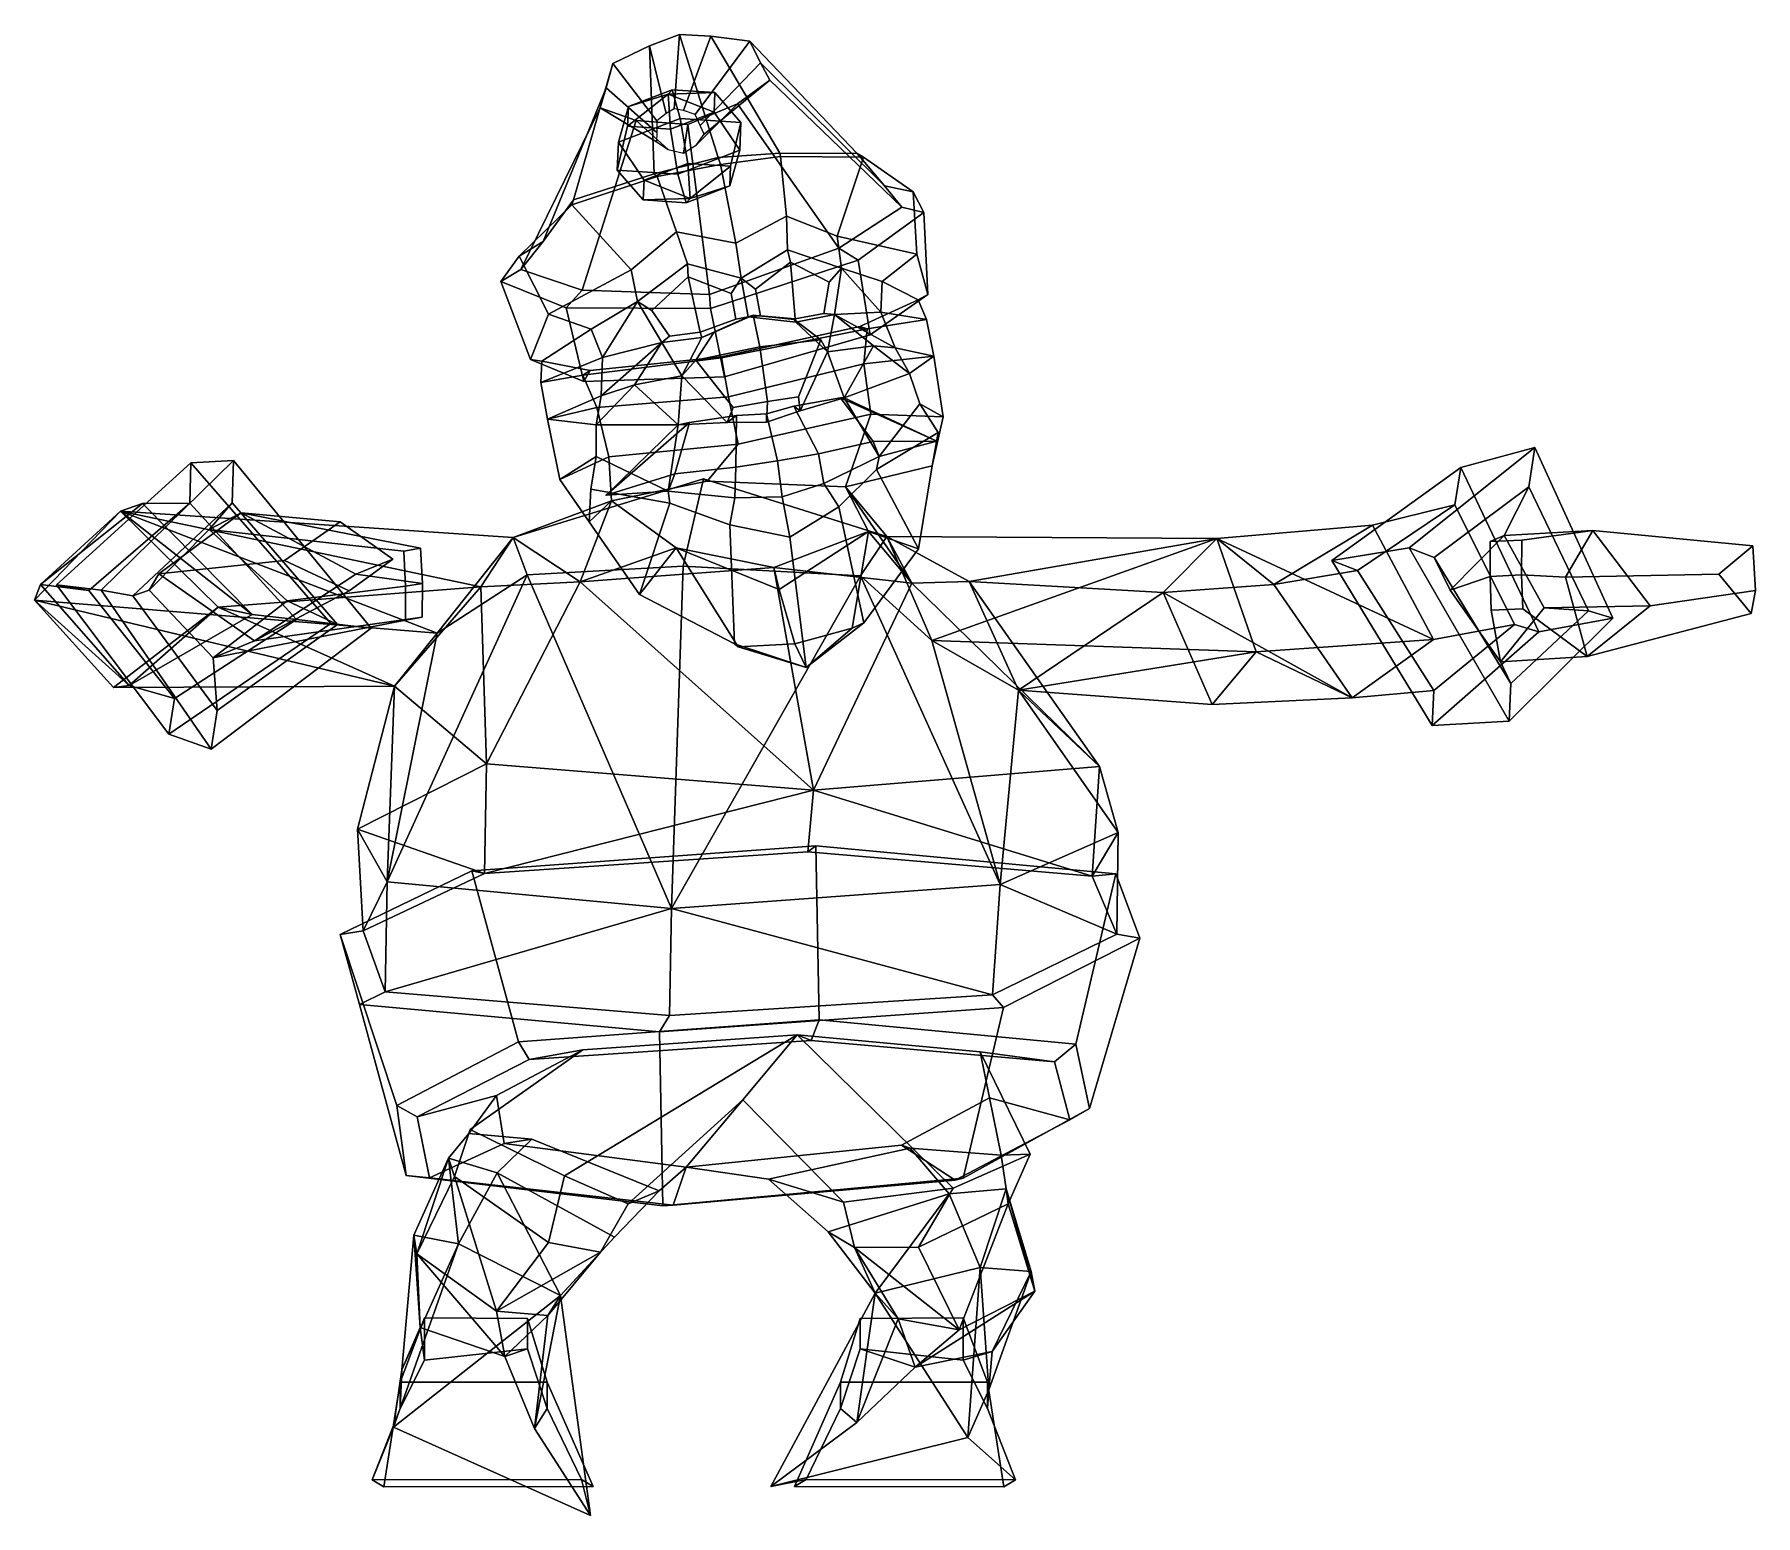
# Model space of a CAD drawing. Extents: x -203 to 349, y -162 to 313.
import ezdxf

# ---------------------------------------------------------------- set-up
doc = ezdxf.new("R2010")
doc.units = 0

msp = doc.modelspace()

# ---------------------------------------------------------------- linework, layer by layer
for p in [(86.402763, 182.501221, 61.919273), (-19.673964, 165.197571, 71.780106)]:
    msp.add_point(p)
for points in [[(16.205194, 273.460632, 61.643478), (3.828409, 312.989471, -2.044468), (-5.794028, 309.290833, -2.679168), (-4.361145, 268.276398, 56.06641)], [(2.124686, 289.121277, -61.589909), (-0.407411, 287.642944, -60.787582), (-5.794028, 309.290833, -2.679168), (3.828409, 312.989471, -2.044468)], [(2.124686, 289.121277, -61.589909), (3.828409, 312.989471, -2.044468), (13.844165, 312.484131, -4.500579), (5.092016, 288.533386, -61.296097)], [(16.205194, 273.460632, 61.643478), (36.003113, 274.860779, 52.314171), (13.844165, 312.484131, -4.500579), (3.828409, 312.989471, -2.044468)], [(5.092016, 288.533386, -61.296097), (13.844165, 312.484131, -4.500579), (26.350182, 310.861145, -8.277298), (8.872689, 287.314941, -60.672085)], [(8.872689, 287.314941, -60.672085), (26.350182, 310.861145, -8.277298), (29.776461, 303.886993, -13.984821), (10.405836, 283.792755, -58.808529)], [(60.868614, 274.764496, 37.263145), (26.350182, 310.861145, -8.277298), (13.844165, 312.484131, -4.500579), (36.003113, 274.860779, 52.314171)], [(69.569061, 264.389557, 9.966743), (29.776461, 303.886993, -13.984821), (26.350182, 310.861145, -8.277298), (60.868614, 274.764496, 37.263145)], [(-30.205912, 259.908081, 45.729378), (-4.361145, 268.276398, 56.06641), (-5.794028, 309.290833, -2.679168), (-17.626089, 303.710297, -4.198571)], [(-0.407411, 287.642944, -60.787582), (-3.442308, 285.320923, -59.533352), (-17.626089, 303.710297, -4.198571), (-5.794028, 309.290833, -2.679168)], [(10.405836, 283.792755, -58.808529), (29.776461, 303.886993, -13.984821), (32.837749, 298.309723, -18.616346), (11.725851, 280.965118, -57.313011)], [(75.152191, 257.537079, -13.21362), (32.837749, 298.309723, -18.616346), (29.776461, 303.886993, -13.984821), (69.569061, 264.389557, 9.966743)], [(-39.946415, 246.524963, 20.147236), (-30.205912, 259.908081, 45.729378), (-17.626089, 303.710297, -4.198571), (-19.66424, 295.847595, -9.399277)], [(-3.442308, 285.320923, -59.533352), (-3.439405, 281.550964, -57.528301), (-19.66424, 295.847595, -9.399277), (-17.626089, 303.710297, -4.198571)], [(11.725851, 280.965118, -57.313011), (32.837749, 298.309723, -18.616346), (22.452942, 290.682556, -21.903036), (9.270057, 277.594452, -55.504692)], [(54.948875, 244.393005, -31.128805), (22.452942, 290.682556, -21.903036), (32.837749, 298.309723, -18.616346), (75.152191, 257.537079, -13.21362)], [(-47.15276, 237.586212, -1.844224), (-39.946415, 246.524963, 20.147236), (-19.66424, 295.847595, -9.399277), (-21.605797, 289.456818, -13.566795)], [(-3.439405, 281.550964, -57.528301), (-3.520374, 278.49649, -55.903236), (-21.605797, 289.456818, -13.566795), (-19.66424, 295.847595, -9.399277)], [(4.065384, 286.045197, -46.085934), (1.457216, 295.243011, -58.221771), (-12.56, 289.836639, -63.912483), (-15.757975, 278.399475, -54.133797)], [(-12.56, 289.836639, -63.912483), (0.154504, 293.819763, -74.804222), (-12.828427, 283.519745, -77.861343)], [(0.154504, 293.819763, -74.804222), (0.92036, 282.609161, -86.119553), (-12.828427, 283.519745, -77.861343)], [(1.457216, 295.243011, -58.221771), (0.154504, 293.819763, -74.804222), (-12.56, 289.836639, -63.912483)], [(1.457216, 295.243011, -58.221771), (15.206038, 294.332458, -66.479927), (0.154504, 293.819763, -74.804222)], [(15.206038, 294.332458, -66.479927), (14.937611, 288.015564, -80.428787), (0.154504, 293.819763, -74.804222)], [(0.154504, 293.819763, -74.804222), (14.937611, 288.015564, -80.428787), (0.92036, 282.609161, -86.119553)], [(4.065384, 286.045197, -46.085934), (23.509125, 284.757507, -57.764709), (15.206038, 294.332458, -66.479927), (1.457216, 295.243011, -58.221771)], [(23.509125, 284.757507, -57.764709), (23.129511, 275.824005, -77.491455), (14.937611, 288.015564, -80.428787), (15.206038, 294.332458, -66.479927)], [(-27.400476, 230.959869, -23.473658), (-47.15276, 237.586212, -1.844224), (-21.605797, 289.456818, -13.566795), (-10.126435, 285.384918, -18.881351)], [(-3.520374, 278.49649, -55.903236), (0.146615, 276.117218, -54.661072), (-10.126435, 285.384918, -18.881351), (-21.605797, 289.456818, -13.566795)], [(-15.757975, 278.399475, -54.133797), (-12.56, 289.836639, -63.912483), (-12.828427, 283.519745, -77.861343), (-16.137589, 269.465973, -73.860542)], [(14.937611, 288.015564, -80.428787), (23.129511, 275.824005, -77.491455), (3.306156, 268.178284, -85.539345), (0.92036, 282.609161, -86.119553)], [(9.270057, 277.594452, -55.504692), (22.452942, 290.682556, -21.903036), (6.531949, 284.092987, -23.289501), (5.116321, 274.918976, -54.055367)], [(13.404422, 229.523468, -45.585823), (6.531949, 284.092987, -23.289501), (22.452942, 290.682556, -21.903036), (54.948875, 244.393005, -31.128805)], [(13.404422, 229.523468, -45.585823), (-27.400476, 230.959869, -23.473658), (-10.126435, 285.384918, -18.881351), (6.531949, 284.092987, -23.289501)], [(-12.828427, 283.519745, -77.861343), (0.92036, 282.609161, -86.119553), (3.306156, 268.178284, -85.539345), (-16.137589, 269.465973, -73.860542)], [(4.065384, 286.045197, -46.085934), (-15.757975, 278.399475, -54.133797), (-7.566035, 266.207947, -51.196407), (6.451181, 271.614319, -45.505695)], [(0.146615, 276.117218, -54.661072), (5.116321, 274.918976, -54.055367), (6.531949, 284.092987, -23.289501), (-10.126435, 285.384918, -18.881351)], [(4.065384, 286.045197, -46.085934), (6.451181, 271.614319, -45.505695), (20.200001, 270.703766, -53.763851), (23.509125, 284.757507, -57.764709)], [(23.509125, 284.757507, -57.764709), (20.200001, 270.703766, -53.763851), (19.931574, 264.386871, -67.712715), (23.129511, 275.824005, -77.491455)], [(-15.757975, 278.399475, -54.133797), (-16.137589, 269.465973, -73.860542), (-7.834463, 259.891052, -65.145271), (-7.566035, 266.207947, -51.196407)], [(6.451181, 271.614319, -45.505695), (-7.566035, 266.207947, -51.196407), (7.217031, 260.403748, -56.820969)], [(16.965904, 271.253204, 65.953178), (16.205194, 273.460632, 61.643478), (-4.361145, 268.276398, 56.06641), (-3.303972, 267.379486, 61.450367)], [(21.846285, 245.982971, 74.109467), (16.965904, 271.253204, 65.953178), (-3.303972, 267.379486, 61.450367), (2.845737, 249.677002, 69.77166)], [(19.931574, 264.386871, -67.712715), (5.914326, 258.980469, -73.403481), (3.306156, 268.178284, -85.539345), (23.129511, 275.824005, -77.491455)], [(6.451181, 271.614319, -45.505695), (7.217031, 260.403748, -56.820969), (20.200001, 270.703766, -53.763851)], [(20.200001, 270.703766, -53.763851), (7.217031, 260.403748, -56.820969), (19.931574, 264.386871, -67.712715)], [(16.965904, 271.253204, 65.953178), (36.267487, 273.834534, 57.771828), (36.003113, 274.860779, 52.314171), (16.205194, 273.460632, 61.643478)], [(21.846285, 245.982971, 74.109467), (38.15786, 254.711884, 66.734962), (36.267487, 273.834534, 57.771828), (16.965904, 271.253204, 65.953178)], [(36.267487, 273.834534, 57.771828), (62.848434, 273.569977, 42.353741), (60.868614, 274.764496, 37.263145), (36.003113, 274.860779, 52.314171)], [(38.15786, 254.711884, 66.734962), (54.436279, 248.227112, 55.448826), (62.848434, 273.569977, 42.353741), (36.267487, 273.834534, 57.771828)], [(54.436279, 248.227112, 55.448826), (80.004929, 242.543579, 35.603413), (78.782951, 262.451202, 11.424212), (62.848434, 273.569977, 42.353741)], [(62.848434, 273.569977, 42.353741), (78.782951, 262.451202, 11.424212), (69.569061, 264.389557, 9.966743), (60.868614, 274.764496, 37.263145)], [(-3.303972, 267.379486, 61.450367), (-4.361145, 268.276398, 56.06641), (-30.205912, 259.908081, 45.729378), (-30.76025, 258.30014, 51.055546)], [(2.845737, 249.677002, 69.77166), (-3.303972, 267.379486, 61.450367), (-30.76025, 258.30014, 51.055546), (-11.693342, 237.439789, 61.596188)], [(-7.834463, 259.891052, -65.145271), (-16.137589, 269.465973, -73.860542), (3.306156, 268.178284, -85.539345), (5.914326, 258.980469, -73.403481)], [(-7.566035, 266.207947, -51.196407), (-7.834463, 259.891052, -65.145271), (7.217031, 260.403748, -56.820969)], [(-30.76025, 258.30014, 51.055546), (-30.205912, 259.908081, 45.729378), (-39.946415, 246.524963, 20.147236), (-47.660236, 241.825287, 23.178295)], [(7.217031, 260.403748, -56.820969), (-7.834463, 259.891052, -65.145271), (5.914326, 258.980469, -73.403481)], [(7.217031, 260.403748, -56.820969), (5.914326, 258.980469, -73.403481), (19.931574, 264.386871, -67.712715)], [(78.782951, 262.451202, 11.424212), (82.205513, 255.863464, -14.72198), (75.152191, 257.537079, -13.21362), (69.569061, 264.389557, 9.966743)], [(80.004929, 242.543579, 35.603413), (83.524925, 229.538116, -1.298403), (82.205513, 255.863464, -14.72198), (78.782951, 262.451202, 11.424212)], [(-11.693342, 237.439789, 61.596188), (-30.76025, 258.30014, 51.055546), (-47.660236, 241.825287, 23.178295), (-38.183025, 223.264282, 46.590096)], [(21.846285, 245.982971, 74.109467), (23.603998, 234.757202, 73.319038), (38.45631, 243.873901, 68.744843), (38.15786, 254.711884, 66.734962)], [(38.15786, 254.711884, 66.734962), (38.45631, 243.873901, 68.744843), (55.835663, 237.9646, 55.818726), (54.436279, 248.227112, 55.448826)], [(82.205513, 255.863464, -14.72198), (61.11652, 240.600281, -34.23312), (54.948875, 244.393005, -31.128805), (75.152191, 257.537079, -13.21362)], [(83.524925, 229.538116, -1.298403), (64.965385, 216.606323, -24.764355), (61.11652, 240.600281, -34.23312), (82.205513, 255.863464, -14.72198)], [(2.845737, 249.677002, 69.77166), (-11.693342, 237.439789, 61.596188), (-9.696883, 227.274658, 61.910591), (6.351371, 239.386444, 71.607788)], [(21.846285, 245.982971, 74.109467), (2.845737, 249.677002, 69.77166), (6.351371, 239.386444, 71.607788), (23.603998, 234.757202, 73.319038)], [(-47.660236, 241.825287, 23.178295), (-39.946415, 246.524963, 20.147236), (-47.15276, 237.586212, -1.844224), (-53.469212, 233.731689, -2.109737)], [(61.11652, 240.600281, -34.23312), (13.812522, 225.046112, -49.052536), (13.404422, 229.523468, -45.585823), (54.948875, 244.393005, -31.128805)], [(39.438572, 239.935242, 66.642715), (38.45631, 243.873901, 68.744843), (23.603998, 234.757202, 73.319038), (28.18828, 231.24942, 70.611717)], [(39.438572, 239.935242, 66.642715), (51.870472, 233.552917, 53.794807), (55.835663, 237.9646, 55.818726), (38.45631, 243.873901, 68.744843)], [(68.837379, 233.67157, 38.080742), (80.004929, 242.543579, 35.603413), (54.436279, 248.227112, 55.448826), (55.835663, 237.9646, 55.818726)], [(-38.183025, 223.264282, 46.590096), (-47.660236, 241.825287, 23.178295), (-53.469212, 233.731689, -2.109737), (-43.99192, 208.737061, 10.555488)], [(-53.469212, 233.731689, -2.109737), (-47.15276, 237.586212, -1.844224), (-27.400476, 230.959869, -23.473658), (-32.510357, 225.327515, -25.529619)], [(6.58737, 235.249268, 69.826729), (6.351371, 239.386444, 71.607788), (-9.696883, 227.274658, 61.910591), (-5.009958, 224.439514, 61.686031)], [(6.58737, 235.249268, 69.826729), (20.418476, 229.850403, 71.160782), (23.603998, 234.757202, 73.319038), (6.351371, 239.386444, 71.607788)], [(64.965385, 216.606323, -24.764355), (18.233637, 203.09906, -40.005245), (13.812522, 225.046112, -49.052536), (61.11652, 240.600281, -34.23312)], [(28.18828, 231.24942, 70.611717), (29.76408, 222.726807, 72.607834), (40.982334, 221.771851, 66.335587), (39.438572, 239.935242, 66.642715)], [(40.982334, 221.771851, 66.335587), (50.103615, 223.496307, 58.871517), (51.870472, 233.552917, 53.794807), (39.438572, 239.935242, 66.642715)], [(50.103615, 223.496307, 58.871517), (53.58242, 223.169373, 61.616558), (55.835663, 237.9646, 55.818726), (51.870472, 233.552917, 53.794807)], [(53.58242, 223.169373, 61.616558), (68.484406, 223.92392, 39.585648), (55.835663, 237.9646, 55.818726)], [(68.484406, 223.92392, 39.585648), (68.837379, 233.67157, 38.080742), (55.835663, 237.9646, 55.818726)], [(80.004929, 242.543579, 35.603413), (68.837379, 233.67157, 38.080742), (80.378578, 227.833557, -0.590848), (83.524925, 229.538116, -1.298403)], [(-43.99192, 208.737061, 10.555488), (-53.469212, 233.731689, -2.109737), (-32.510357, 225.327515, -25.529619), (-26.835197, 201.63147, -16.230627)], [(-24.535202, 218.440308, 46.760601), (-9.696883, 227.274658, 61.910591), (-11.693342, 237.439789, 61.596188), (-38.183025, 223.264282, 46.590096)], [(10.437046, 217.432007, 69.758553), (6.58737, 235.249268, 69.826729), (-5.009958, 224.439514, 61.686031), (0.635106, 216.144287, 65.296356)], [(20.418476, 229.850403, 71.160782), (6.58737, 235.249268, 69.826729), (10.437046, 217.432007, 69.758553), (21.918316, 221.656006, 72.91568)], [(21.918316, 221.656006, 72.91568), (25.855547, 222.421265, 75.892853), (23.603998, 234.757202, 73.319038), (20.418476, 229.850403, 71.160782)], [(29.76408, 222.726807, 72.607834), (28.18828, 231.24942, 70.611717), (23.603998, 234.757202, 73.319038), (25.855547, 222.421265, 75.892853)], [(68.837379, 233.67157, 38.080742), (68.484406, 223.92392, 39.585648), (83.128464, 221.544434, 0.867282), (80.378578, 227.833557, -0.590848)], [(-32.510357, 225.327515, -25.529619), (-27.400476, 230.959869, -23.473658), (13.404422, 229.523468, -45.585823), (13.812522, 225.046112, -49.052536)], [(-20.86414, 209.34906, 47.891438), (-9.696883, 227.274658, 61.910591), (-24.535202, 218.440308, 46.760601)], [(-1.893326, 214.119995, 66.773552), (-9.696883, 227.274658, 61.910591), (-20.86414, 209.34906, 47.891438)], [(0.635106, 216.144287, 65.296356), (-5.009958, 224.439514, 61.686031), (-9.696883, 227.274658, 61.910591), (-1.893326, 214.119995, 66.773552)], [(83.524925, 229.538116, -1.298403), (80.378578, 227.833557, -0.590848), (61.721165, 219.25, -25.650656), (64.965385, 216.606323, -24.764355)], [(83.128464, 221.544434, 0.867282), (64.000206, 218.571655, -28.588799), (61.721165, 219.25, -25.650656), (80.378578, 227.833557, -0.590848)], [(-38.183025, 223.264282, 46.590096), (-43.99192, 208.737061, 10.555488), (-40.395599, 208.132385, 10.63625), (-24.535202, 218.440308, 46.760601)], [(-26.835197, 201.63147, -16.230627), (-32.510357, 225.327515, -25.529619), (13.812522, 225.046112, -49.052536), (18.233637, 203.09906, -40.005245)], [(29.596714, 212.724365, 96.187325), (27.423643, 222.971924, 90.793007), (14.825072, 217.313721, 88.710281), (9.047293, 208.488708, 91.445168)], [(10.437046, 217.432007, 69.758553), (10.980816, 215.716858, 72.224831), (25.855547, 222.421265, 75.892853), (21.918316, 221.656006, 72.91568)], [(27.423643, 222.971924, 90.793007), (25.855547, 222.421265, 75.892853), (10.980816, 215.716858, 72.224831), (14.825072, 217.313721, 88.710281)], [(27.423643, 222.971924, 90.793007), (40.573315, 221.513916, 86.316742), (41.171364, 220.641663, 69.418335), (25.855547, 222.421265, 75.892853)], [(40.982334, 221.771851, 66.335587), (29.76408, 222.726807, 72.607834), (25.855547, 222.421265, 75.892853), (41.171364, 220.641663, 69.418335)], [(29.596714, 212.724365, 96.187325), (49.229885, 215.043457, 87.709816), (40.573315, 221.513916, 86.316742), (27.423643, 222.971924, 90.793007)], [(49.229885, 215.043457, 87.709816), (51.363567, 211.139465, 69.72731), (41.171364, 220.641663, 69.418335), (40.573315, 221.513916, 86.316742)], [(40.982334, 221.771851, 66.335587), (41.171364, 220.641663, 69.418335), (53.58242, 223.169373, 61.616558), (50.103615, 223.496307, 58.871517)], [(51.363567, 211.139465, 69.72731), (53.58242, 223.169373, 61.616558), (41.171364, 220.641663, 69.418335)], [(66.081696, 213.061096, 65.236679), (53.58242, 223.169373, 61.616558), (51.363567, 211.139465, 69.72731)], [(73.026711, 212.389191, 40.473686), (68.484406, 223.92392, 39.585648), (53.58242, 223.169373, 61.616558)], [(66.081696, 213.061096, 65.236679), (73.026711, 212.389191, 40.473686), (53.58242, 223.169373, 61.616558)], [(85.393402, 209.807312, 4.388515), (62.931309, 207.286316, -28.714878), (64.000206, 218.571655, -28.588799), (83.128464, 221.544434, 0.867282)], [(68.484406, 223.92392, 39.585648), (73.026711, 212.389191, 40.473686), (85.393402, 209.807312, 4.388515), (83.128464, 221.544434, 0.867282)], [(-24.535202, 218.440308, 46.760601), (-40.395599, 208.132385, 10.63625), (-40.714417, 201.342712, 12.379644), (-20.86414, 209.34906, 47.891438)], [(10.437046, 217.432007, 69.758553), (0.635106, 216.144287, 65.296356), (-1.893326, 214.119995, 66.773552), (10.980816, 215.716858, 72.224831)], [(4.532718, 203.500244, 74.080681), (10.980816, 215.716858, 72.224831), (-1.893326, 214.119995, 66.773552)], [(9.047293, 208.488708, 91.445168), (14.825072, 217.313721, 88.710281), (10.980816, 215.716858, 72.224831), (4.532718, 203.500244, 74.080681)], [(64.000206, 218.571655, -28.588799), (17.252865, 209.208435, -39.835171), (17.257221, 209.567047, -39.158985), (61.721165, 219.25, -25.650656)], [(62.931309, 207.286316, -28.714878), (19.548742, 196.758209, -36.984989), (17.252865, 209.208435, -39.835171), (64.000206, 218.571655, -28.588799)], [(64.965385, 216.606323, -24.764355), (61.721165, 219.25, -25.650656), (17.257221, 209.567047, -39.158985), (18.233637, 203.09906, -40.005245)], [(-21.302578, 197.001831, 49.242481), (-1.893326, 214.119995, 66.773552), (-20.86414, 209.34906, 47.891438)], [(-10.595137, 200.553284, 72.36451), (-1.893326, 214.119995, 66.773552), (-21.302578, 197.001831, 49.242481)], [(-10.595137, 200.553284, 72.36451), (4.532718, 203.500244, 74.080681), (-1.893326, 214.119995, 66.773552)], [(32.046104, 195.18634, 91.760834), (29.596714, 212.724365, 96.187325), (9.047293, 208.488708, 91.445168), (21.089849, 193.308472, 87.309616)], [(32.046104, 195.18634, 91.760834), (42.048622, 196.727356, 85.361298), (49.229885, 215.043457, 87.709816), (29.596714, 212.724365, 96.187325)], [(42.048622, 196.727356, 85.361298), (42.551842, 192.279663, 72.370285), (51.363567, 211.139465, 69.72731), (49.229885, 215.043457, 87.709816)], [(42.551842, 192.279663, 72.370285), (56.611832, 196.372375, 64.662109), (51.363567, 211.139465, 69.72731)], [(56.611832, 196.372375, 64.662109), (66.081696, 213.061096, 65.236679), (51.363567, 211.139465, 69.72731)], [(56.611832, 196.372375, 64.662109), (77.611885, 204.162994, 40.537701), (66.081696, 213.061096, 65.236679)], [(77.611885, 204.162994, 40.537701), (73.026711, 212.389191, 40.473686), (66.081696, 213.061096, 65.236679)], [(73.026711, 212.389191, 40.473686), (77.611885, 204.162994, 40.537701), (85.393402, 209.807312, 4.388515)], [(-43.99192, 208.737061, 10.555488), (-26.835197, 201.63147, -16.230627), (-24.804214, 205.135651, -17.607306), (-40.395599, 208.132385, 10.63625)], [(-20.86414, 209.34906, 47.891438), (-40.714417, 201.342712, 12.379644), (-38.493908, 189.598328, 15.905008), (-21.302578, 197.001831, 49.242481)], [(-40.714417, 201.342712, 12.379644), (-40.395599, 208.132385, 10.63625), (-24.804214, 205.135651, -17.607306), (-27.241938, 203.687866, -20.106981)], [(-27.241938, 203.687866, -20.106981), (-24.804214, 205.135651, -17.607306), (17.257221, 209.567047, -39.158985), (17.252865, 209.208435, -39.835171)], [(-22.712021, 193.315826, -20.753525), (-27.241938, 203.687866, -20.106981), (17.252865, 209.208435, -39.835171), (19.548742, 196.758209, -36.984989)], [(-26.835197, 201.63147, -16.230627), (18.233637, 203.09906, -40.005245), (17.257221, 209.567047, -39.158985), (-24.804214, 205.135651, -17.607306)], [(21.089849, 193.308472, 87.309616), (9.047293, 208.488708, 91.445168), (4.532718, 203.500244, 74.080681), (19.162458, 188.464294, 74.544548)], [(65.175873, 191.140564, -23.897715), (22.617682, 181.502502, -30.741718), (19.548742, 196.758209, -36.984989), (62.931309, 207.286316, -28.714878)], [(88.446373, 190.284332, 7.928055), (65.175873, 191.140564, -23.897715), (62.931309, 207.286316, -28.714878), (85.393402, 209.807312, 4.388515)], [(80.984726, 194.504089, 41.632877), (88.446373, 190.284332, 7.928055), (85.393402, 209.807312, 4.388515), (77.611885, 204.162994, 40.537701)], [(-38.493908, 189.598328, 15.905008), (-40.714417, 201.342712, 12.379644), (-27.241938, 203.687866, -20.106981), (-22.712021, 193.315826, -20.753525)], [(-22.971607, 187.755432, 49.887886), (-10.595137, 200.553284, 72.36451), (-21.302578, 197.001831, 49.242481)], [(3.385902, 187.689941, 69.609962), (-10.595137, 200.553284, 72.36451), (-22.971607, 187.755432, 49.887886)], [(3.385902, 187.689941, 69.609962), (4.532718, 203.500244, 74.080681), (-10.595137, 200.553284, 72.36451)], [(19.162458, 188.464294, 74.544548), (4.532718, 203.500244, 74.080681), (3.385902, 187.689941, 69.609962)], [(80.984726, 194.504089, 41.632877), (77.611885, 204.162994, 40.537701), (56.611832, 196.372375, 64.662109), (67.932983, 177.555298, 72.693565)], [(-21.302578, 197.001831, 49.242481), (-38.493908, 189.598328, 15.905008), (-22.971607, 187.755432, 49.887886)], [(-18.850471, 177.433868, -16.086674), (-22.712021, 193.315826, -20.753525), (19.548742, 196.758209, -36.984989), (22.617682, 181.502502, -30.741718)], [(32.046104, 195.18634, 91.760834), (21.089849, 193.308472, 87.309616), (19.162458, 188.464294, 74.544548), (31.742968, 188.562836, 79.811844)], [(32.046104, 195.18634, 91.760834), (31.742968, 188.562836, 79.811844), (42.551842, 192.279663, 72.370285), (42.048622, 196.727356, 85.361298)], [(31.759611, 191.286133, 84.769653), (40.539204, 193.737518, 80.951332), (42.551842, 192.279663, 72.370285), (31.742968, 188.562836, 79.811844)], [(48.394333, 178.469238, 93.669899), (40.539204, 193.737518, 80.951332), (31.759611, 191.286133, 84.769653), (35.228424, 176.206787, 95.623985)], [(40.539204, 193.737518, 80.951332), (48.394333, 178.469238, 93.669899), (65.971138, 182.428223, 82.822594), (55.478962, 196.407043, 79.41201)], [(55.478962, 196.407043, 79.41201), (56.611832, 196.372375, 64.662109), (42.551842, 192.279663, 72.370285), (40.539204, 193.737518, 80.951332)], [(65.971138, 182.428223, 82.822594), (86.402763, 182.501221, 61.919273), (55.478962, 196.407043, 79.41201)], [(55.478962, 196.407043, 79.41201), (86.402763, 182.501221, 61.919273), (56.611832, 196.372375, 64.662109)], [(86.402763, 182.501221, 61.919273), (67.932983, 177.555298, 72.693565), (56.611832, 196.372375, 64.662109)], [(80.984726, 194.504089, 41.632877), (67.932983, 177.555298, 72.693565), (67.063591, 173.401367, 63.811581), (86.79467, 185.266632, 45.633526)], [(84.91861, 174.61734, 14.36754), (88.446373, 190.284332, 7.928055), (80.984726, 194.504089, 41.632877), (86.79467, 185.266632, 45.633526)], [(-34.550858, 170.220551, 19.361807), (-38.493908, 189.598328, 15.905008), (-22.712021, 193.315826, -20.753525), (-18.850471, 177.433868, -16.086674)], [(-22.874178, 177.562256, 51.28754), (-22.971607, 187.755432, 49.887886), (-38.493908, 189.598328, 15.905008), (-34.550858, 170.220551, 19.361807)], [(2.319725, 172.045166, 88.739594), (7.079605, 188.511963, 83.911186), (-19.673964, 165.197571, 71.780106)], [(7.079605, 188.511963, 83.911186), (3.385902, 187.689941, 69.609962), (-19.673964, 165.197571, 71.780106)], [(22.119665, 190.732849, 82.663605), (7.079605, 188.511963, 83.911186), (2.319725, 172.045166, 88.739594), (21.895208, 174.146606, 96.13324)], [(7.079605, 188.511963, 83.911186), (22.119665, 190.732849, 82.663605), (19.162458, 188.464294, 74.544548), (3.385902, 187.689941, 69.609962)], [(57.048557, 167.853943, 5.660565), (12.663918, 169.700226, -8.968395), (22.617682, 181.502502, -30.741718), (65.175873, 191.140564, -23.897715)], [(31.759611, 191.286133, 84.769653), (31.742968, 188.562836, 79.811844), (19.162458, 188.464294, 74.544548), (22.119665, 190.732849, 82.663605)], [(21.895208, 174.146606, 96.13324), (35.228424, 176.206787, 95.623985), (31.759611, 191.286133, 84.769653), (22.119665, 190.732849, 82.663605)], [(84.91861, 174.61734, 14.36754), (57.048557, 167.853943, 5.660565), (65.175873, 191.140564, -23.897715), (88.446373, 190.284332, 7.928055)], [(-22.874178, 177.562256, 51.28754), (0.208079, 166.507751, 78.989235), (3.385902, 187.689941, 69.609962), (-22.971607, 187.755432, 49.887886)], [(-19.673964, 165.197571, 71.780106), (3.385902, 187.689941, 69.609962), (0.208079, 166.507751, 78.989235)], [(48.394333, 178.469238, 93.669899), (50.133041, 168.954315, 84.300491), (67.932983, 177.555298, 72.693565), (65.971138, 182.428223, 82.822594)], [(67.932983, 177.555298, 72.693565), (86.402763, 182.501221, 61.919273), (65.971138, 182.428223, 82.822594)], [(67.063591, 173.401367, 63.811581), (80.517082, 147.923096, 34.645164), (84.91861, 174.61734, 14.36754), (86.79467, 185.266632, 45.633526)], [(-25.169607, 156.659302, 24.601278), (-24.658901, 167.085876, 55.994183), (-22.874178, 177.562256, 51.28754), (-34.550858, 170.220551, 19.361807)], [(-25.169607, 156.659302, 24.601278), (-34.550858, 170.220551, 19.361807), (-18.850471, 177.433868, -16.086674), (-18.019831, 163.336945, 13.88959)], [(-22.874178, 177.562256, 51.28754), (-24.658901, 167.085876, 55.994183), (0.732223, 162.581146, 69.977707), (0.208079, 166.507751, 78.989235)], [(-18.019831, 163.336945, 13.88959), (-18.850471, 177.433868, -16.086674), (22.617682, 181.502502, -30.741718), (12.663918, 169.700226, -8.968395)], [(35.228424, 176.206787, 95.623985), (36.742184, 164.598785, 91.538513), (50.133041, 168.954315, 84.300491), (48.394333, 178.469238, 93.669899)], [(54.974754, 161.406158, 86.993935), (67.063591, 173.401367, 63.811581), (67.932983, 177.555298, 72.693565), (50.133041, 168.954315, 84.300491)], [(213.19838, 144.224274, 85.431305), (237.968399, 148.247864, 107.05349), (278.31842, 180.47998, 55.493008), (254.587952, 174.080017, 34.389244)], [(237.968399, 148.247864, 107.05349), (246.060272, 145.165649, 98.836258), (276.370819, 167.826172, 60.116821), (278.31842, 180.47998, 55.493008)], [(303.350739, 125.672974, 40.198349), (279.648987, 121.280548, 17.483858), (254.587952, 174.080017, 34.389244), (278.31842, 180.47998, 55.493008)], [(303.350739, 125.672974, 40.198349), (278.31842, 180.47998, 55.493008), (276.370819, 167.826172, 60.116821), (295.592346, 128.063477, 48.188431)], [(-181.815048, 134.657471, 147.401886), (-139.331482, 176.277893, 129.312164), (-153.026276, 175.589661, 99.961823), (-196.122284, 136.424927, 117.582512)], [(-196.122284, 136.424927, 117.582512), (-153.026276, 175.589661, 99.961823), (-153.339828, 162.601898, 99.449509), (-185.758713, 134.624969, 112.77951)], [(-181.815048, 134.657471, 147.401886), (-171.599869, 132.923981, 142.669678), (-139.736481, 162.680969, 128.81073), (-139.331482, 176.277893, 129.312164)], [(-108.076065, 124.029388, 76.923309), (-119.05703, 125.234436, 81.977089), (-153.339828, 162.601898, 99.449509), (-153.026276, 175.589661, 99.961823)], [(-108.076065, 124.029388, 76.923309), (-153.026276, 175.589661, 99.961823), (-139.331482, 176.277893, 129.312164), (-95.184242, 122.461212, 107.396301)], [(-95.184242, 122.461212, 107.396301), (-139.331482, 176.277893, 129.312164), (-139.736481, 162.680969, 128.81073), (-105.970482, 123.684387, 112.362427)], [(0.208079, 166.507751, 78.989235), (2.319725, 172.045166, 88.739594), (-19.673964, 165.197571, 71.780106)], [(21.895208, 174.146606, 96.13324), (2.319725, 172.045166, 88.739594), (0.208079, 166.507751, 78.989235), (21.590794, 164.298401, 86.953758)], [(35.228424, 176.206787, 95.623985), (21.895208, 174.146606, 96.13324), (21.590794, 164.298401, 86.953758), (36.742184, 164.598785, 91.538513)], [(63.009018, 124.246368, 72.036629), (80.517082, 147.923096, 34.645164), (67.063591, 173.401367, 63.811581), (54.974754, 161.406158, 86.993935)], [(80.517082, 147.923096, 34.645164), (64.475075, 153.475098, 27.82881), (57.048557, 167.853943, 5.660565), (84.91861, 174.61734, 14.36754)], [(213.19838, 144.224274, 85.431305), (254.587952, 174.080017, 34.389244), (252.673965, 162.021698, 38.858734), (221.429733, 141.049469, 77.080269)], [(279.648987, 121.280548, 17.483858), (271.771088, 123.667847, 25.604935), (252.673965, 162.021698, 38.858734), (254.587952, 174.080017, 34.389244)], [(11.474687, 170.365234, -12.422448), (4.959953, 142.36731, -58.981674), (-45.014732, 139.595093, -44.858036), (-49.611656, 151.637665, -5.127113)], [(11.474687, 170.365234, -12.422448), (-49.611656, 151.637665, -5.127113), (-18.019831, 163.336945, 13.88959), (12.663918, 169.700226, -8.968395)], [(0.732223, 162.581146, 69.977707), (-24.658901, 167.085876, 55.994183), (-25.169607, 156.659302, 24.601278), (-9.013812, 133.318481, 42.967907)], [(19.941235, 155.691345, 90.250633), (21.590794, 164.298401, 86.953758), (0.208079, 166.507751, 78.989235), (0.732223, 162.581146, 69.977707)], [(11.474687, 170.365234, -12.422448), (70.341194, 151.860657, -18.760784), (61.936668, 139.247131, -61.362877), (4.959953, 142.36731, -58.981674)], [(12.663918, 169.700226, -8.968395), (57.048557, 167.853943, 5.660565), (70.341194, 151.860657, -18.760784), (11.474687, 170.365234, -12.422448)], [(39.253029, 151.735718, 95.976746), (54.974754, 161.406158, 86.993935), (50.133041, 168.954315, 84.300491), (36.742184, 164.598785, 91.538513)], [(78.420952, 136.942474, 31.051252), (57.048557, 167.853943, 5.660565), (64.475075, 153.475098, 27.82881)], [(70.341194, 151.860657, -18.760784), (57.048557, 167.853943, 5.660565), (78.420952, 136.942474, 31.051252)], [(251.163925, 134.68457, 81.849632), (268.45697, 152.236603, 56.65197), (276.370819, 167.826172, 60.116821), (246.060272, 145.165649, 98.836258)], [(281.301361, 129.072205, 43.844406), (295.592346, 128.063477, 48.188431), (276.370819, 167.826172, 60.116821), (268.45697, 152.236603, 56.65197)], [(-185.758713, 134.624969, 112.77951), (-153.339828, 162.601898, 99.449509), (-168.539139, 162.513489, 66.643723), (-201.200104, 136.47998, 80.181778)], [(-201.200104, 136.47998, 80.181778), (-168.539139, 162.513489, 66.643723), (-175.54129, 160.001648, 13.474717)], [(-133.32901, 126.924805, 48.839325), (-175.54129, 160.001648, 13.474717), (-168.539139, 162.513489, 66.643723)], [(-166.347824, 134.722595, 132.749008), (-147.164474, 154.117218, 121.876778), (-139.736481, 162.680969, 128.81073), (-171.599869, 132.923981, 142.669678)], [(-168.539139, 162.513489, 66.643723), (-153.339828, 162.601898, 99.449509), (-119.05703, 125.234436, 81.977089), (-133.32901, 126.924805, 48.839325)], [(-122.124321, 131.282501, 112.43174), (-105.970482, 123.684387, 112.362427), (-139.736481, 162.680969, 128.81073), (-147.164474, 154.117218, 121.876778)], [(-49.611656, 151.637665, -5.127113), (-28.032963, 137.31839, 48.882378), (-18.019831, 163.336945, 13.88959)], [(-28.032963, 137.31839, 48.882378), (2.761138, 148.329529, 37.203011), (-18.019831, 163.336945, 13.88959)], [(-9.013812, 133.318481, 42.967907), (-25.169607, 156.659302, 24.601278), (-18.019831, 163.336945, 13.88959), (2.761138, 148.329529, 37.203011)], [(21.478455, 117.471741, 75.897285), (19.941235, 155.691345, 90.250633), (0.732223, 162.581146, 69.977707), (-9.013812, 133.318481, 42.967907)], [(39.253029, 151.735718, 95.976746), (36.742184, 164.598785, 91.538513), (21.590794, 164.298401, 86.953758), (19.941235, 155.691345, 90.250633)], [(44.460083, 109.86496, 78.516785), (63.009018, 124.246368, 72.036629), (54.974754, 161.406158, 86.993935), (39.253029, 151.735718, 95.976746)], [(226.197098, 155.536194, 15.10669), (194.568069, 136.560364, 53.35358), (221.429733, 141.049469, 77.080269), (252.673965, 162.021698, 38.858734)], [(271.771088, 123.667847, 25.604935), (245.792007, 118.874023, 0.975771), (226.197098, 155.536194, 15.10669), (252.673965, 162.021698, 38.858734)], [(-73.984856, 120.889587, -32.564186), (-203.201218, 131.478577, -3.501706), (-175.54129, 160.001648, 13.474717)], [(-201.200104, 136.47998, 80.181778), (-175.54129, 160.001648, 13.474717), (-203.201218, 131.478577, -3.501706)], [(-59.969402, 135.764221, 42.769848), (-49.611656, 151.637665, -5.127113), (-175.54129, 160.001648, 13.474717)], [(-59.969402, 135.764221, 42.769848), (-175.54129, 160.001648, 13.474717), (-144.231277, 129.210846, 42.073769)], [(-73.984856, 120.889587, -32.564186), (-175.54129, 160.001648, 13.474717), (-49.611656, 151.637665, -5.127113)], [(-133.32901, 126.924805, 48.839325), (-144.231277, 129.210846, 42.073769), (-175.54129, 160.001648, 13.474717)], [(-163.321701, 139.943115, 170.018646), (-136.856476, 159.513428, 154.654465), (-147.164474, 154.117218, 121.876778), (-166.347824, 134.722595, 132.749008)], [(-122.920998, 144.183319, 214.215546), (-105.101021, 156.636475, 215.925217), (-136.856476, 159.513428, 154.654465), (-163.321701, 139.943115, 170.018646)], [(-79.300682, 148.131775, 146.389114), (-84.678406, 147.179016, 134.657333), (-147.164474, 154.117218, 121.876778), (-136.856476, 159.513428, 154.654465)], [(-88.14521, 144.659851, 210.325882), (-100.007553, 139.78949, 157.066772), (-136.856476, 159.513428, 154.654465), (-105.101021, 156.636475, 215.925217)], [(-78.662331, 136.886475, 147.946671), (-79.300682, 148.131775, 146.389114), (-136.856476, 159.513428, 154.654465), (-100.007553, 139.78949, 157.066772)], [(-102.156204, 134.52594, 218.996552), (-88.14521, 144.659851, 210.325882), (-105.101021, 156.636475, 215.925217), (-122.920998, 144.183319, 214.215546)], [(44.460083, 109.86496, 78.516785), (39.253029, 151.735718, 95.976746), (19.941235, 155.691345, 90.250633), (21.478455, 117.471741, 75.897285)], [(194.568069, 136.560364, 53.35358), (226.197098, 155.536194, 15.10669), (176.307739, 151.319397, -2.69366)], [(245.792007, 118.874023, 0.975771), (176.307739, 151.319397, -2.69366), (226.197098, 155.536194, 15.10669)], [(-84.16082, 135.937592, 136.249817), (-122.124321, 131.282501, 112.43174), (-147.164474, 154.117218, 121.876778), (-84.678406, 147.179016, 134.657333)], [(-73.984856, 120.889587, -32.564186), (-49.611656, 151.637665, -5.127113), (-45.014732, 139.595093, -44.858036)], [(-59.969402, 135.764221, 42.769848), (-28.032963, 137.31839, 48.882378), (-49.611656, 151.637665, -5.127113)], [(35.762402, 134.91333, 28.906988), (34.134918, 141.952545, 42.639706), (64.475075, 153.475098, 27.82881)], [(34.134918, 141.952545, 42.639706), (78.420952, 136.942474, 31.051252), (64.475075, 153.475098, 27.82881)], [(59.232353, 122.51825, 55.852127), (40.867329, 117.517853, 53.297314), (35.762402, 134.91333, 28.906988), (64.475075, 153.475098, 27.82881)], [(63.009018, 124.246368, 72.036629), (59.232353, 122.51825, 55.852127), (64.475075, 153.475098, 27.82881), (80.517082, 147.923096, 34.645164)], [(84.793365, 118.584839, -47.57774), (61.936668, 139.247131, -61.362877), (70.341194, 151.860657, -18.760784)], [(96.812485, 137.434265, 24.232393), (70.341194, 151.860657, -18.760784), (78.420952, 136.942474, 31.051252)], [(96.812485, 137.434265, 24.232393), (176.307739, 151.319397, -2.69366), (70.341194, 151.860657, -18.760784)], [(84.793365, 118.584839, -47.57774), (70.341194, 151.860657, -18.760784), (176.307739, 151.319397, -2.69366)], [(84.793365, 118.584839, -47.57774), (176.307739, 151.319397, -2.69366), (188.883926, 114.962555, -19.965195)], [(96.812485, 137.434265, 24.232393), (159.037262, 133.940521, 41.910332), (176.307739, 151.319397, -2.69366)], [(194.568069, 136.560364, 53.35358), (176.307739, 151.319397, -2.69366), (159.037262, 133.940521, 41.910332)], [(245.792007, 118.874023, 0.975771), (188.883926, 114.962555, -19.965195), (176.307739, 151.319397, -2.69366)], [(263.936401, 139.099976, 122.641472), (263.947418, 150.286896, 120.635033), (268.45697, 152.236603, 56.65197), (251.163925, 134.68457, 81.849632)], [(274.064392, 139.571716, 130.71312), (274.137543, 150.743652, 128.598358), (263.947418, 150.286896, 120.635033), (263.936401, 139.099976, 122.641472)], [(274.137543, 150.743652, 128.598358), (296.887848, 153.848328, 73.978653), (268.45697, 152.236603, 56.65197), (263.947418, 150.286896, 120.635033)], [(315.352997, 129.647095, 54.159355), (281.301361, 129.072205, 43.844406), (268.45697, 152.236603, 56.65197), (296.887848, 153.848328, 73.978653)], [(274.064392, 139.571716, 130.71312), (288.173981, 138.820435, 112.06971), (296.887848, 153.848328, 73.978653), (274.137543, 150.743652, 128.598358)], [(337.411316, 139.838623, 136.061676), (348.260193, 148.949463, 119.888054), (296.887848, 153.848328, 73.978653), (288.173981, 138.820435, 112.06971)], [(349.158691, 134.567017, 103.520607), (315.352997, 129.647095, 54.159355), (296.887848, 153.848328, 73.978653), (348.260193, 148.949463, 119.888054)], [(-102.156204, 134.52594, 218.996552), (-122.920998, 144.183319, 214.215546), (-163.321701, 139.943115, 170.018646), (-132.601837, 118.441315, 159.220963)], [(-102.156204, 134.52594, 218.996552), (-132.601837, 118.441315, 159.220963), (-100.007553, 139.78949, 157.066772), (-88.14521, 144.659851, 210.325882)], [(-78.662331, 136.886475, 147.946671), (-84.16082, 135.937592, 136.249817), (-84.678406, 147.179016, 134.657333), (-79.300682, 148.131775, 146.389114)], [(34.134918, 141.952545, 42.639706), (2.761138, 148.329529, 37.203011), (-28.032963, 137.31839, 48.882378)], [(21.478455, 117.471741, 75.897285), (-9.013812, 133.318481, 42.967907), (2.761138, 148.329529, 37.203011), (22.635971, 116.548523, 59.254105)], [(22.635971, 116.548523, 59.254105), (2.761138, 148.329529, 37.203011), (35.762402, 134.91333, 28.906988), (40.867329, 117.517853, 53.297314)], [(35.762402, 134.91333, 28.906988), (2.761138, 148.329529, 37.203011), (34.134918, 141.952545, 42.639706)], [(245.40181, 91.32547, 60.755093), (270.065796, 92.637421, 84.36911), (237.968399, 148.247864, 107.05349), (213.19838, 144.224274, 85.431305)], [(245.40181, 91.32547, 60.755093), (213.19838, 144.224274, 85.431305), (221.429733, 141.049469, 77.080269), (245.931763, 102.53212, 57.963448)], [(270.065796, 92.637421, 84.36911), (270.648865, 104.738159, 81.342903), (246.060272, 145.165649, 98.836258), (237.968399, 148.247864, 107.05349)], [(267.279846, 111.651733, 65.013519), (251.163925, 134.68457, 81.849632), (246.060272, 145.165649, 98.836258), (270.648865, 104.738159, 81.342903)], [(347.733398, 127.196747, 125.677933), (349.158691, 134.567017, 103.520607), (348.260193, 148.949463, 119.888054), (337.411316, 139.838623, 136.061676)], [(-132.601837, 118.441315, 159.220963), (-163.321701, 139.943115, 170.018646), (-166.347824, 134.722595, 132.749008), (-145.888092, 112.972382, 125.483322)], [(-78.716042, 126.063599, 149.818222), (-78.662331, 136.886475, 147.946671), (-100.007553, 139.78949, 157.066772), (-132.601837, 118.441315, 159.220963)], [(-89.974777, 41.123795, -52.635506), (-45.014732, 139.595093, -44.858036), (1.27844, 32.573364, -106.536903)], [(-89.974777, 41.123795, -52.635506), (-73.984856, 120.889587, -32.564186), (-45.014732, 139.595093, -44.858036)], [(1.27844, 32.573364, -106.536903), (-45.014732, 139.595093, -44.858036), (4.959953, 142.36731, -58.981674)], [(46.850903, 70.570282, 102.770706), (34.134918, 141.952545, 42.639706), (-28.032963, 137.31839, 48.882378)], [(1.27844, 32.573364, -106.536903), (4.959953, 142.36731, -58.981674), (61.936668, 139.247131, -61.362877)], [(106.733879, 40.224319, -95.301514), (1.27844, 32.573364, -106.536903), (61.936668, 139.247131, -61.362877)], [(46.850903, 70.570282, 102.770706), (78.420952, 136.942474, 31.051252), (34.134918, 141.952545, 42.639706)], [(106.733879, 40.224319, -95.301514), (61.936668, 139.247131, -61.362877), (84.793365, 118.584839, -47.57774)], [(194.568069, 136.560364, 53.35358), (219.687439, 100.189789, 33.139359), (245.931763, 102.53212, 57.963448), (221.429733, 141.049469, 77.080269)], [(264.29364, 128.238098, 124.198608), (263.936401, 139.099976, 122.641472), (251.163925, 134.68457, 81.849632), (267.279846, 111.651733, 65.013519)], [(274.507935, 128.697571, 132.195236), (274.064392, 139.571716, 130.71312), (263.936401, 139.099976, 122.641472), (264.29364, 128.238098, 124.198608)], [(274.507935, 128.697571, 132.195236), (295.09256, 113.39975, 83.282646), (288.173981, 138.820435, 112.06971), (274.064392, 139.571716, 130.71312)], [(347.733398, 127.196747, 125.677933), (337.411316, 139.838623, 136.061676), (288.173981, 138.820435, 112.06971), (295.09256, 113.39975, 83.282646)], [(-172.817154, 104.105621, 65.643745), (-201.200104, 136.47998, 80.181778), (-203.201218, 131.478577, -3.501706)], [(-172.817154, 104.105621, 65.643745), (-158.25592, 99.956573, 98.526009), (-185.758713, 134.624969, 112.77951), (-201.200104, 136.47998, 80.181778)], [(-160.105453, 88.547302, 98.791664), (-146.52565, 83.723694, 129.775162), (-181.815048, 134.657471, 147.401886), (-196.122284, 136.424927, 117.582512)], [(-160.105453, 88.547302, 98.791664), (-196.122284, 136.424927, 117.582512), (-185.758713, 134.624969, 112.77951), (-158.25592, 99.956573, 98.526009)], [(-146.52565, 83.723694, 129.775162), (-144.542084, 96.048996, 129.494736), (-171.599869, 132.923981, 142.669678), (-181.815048, 134.657471, 147.401886)], [(-145.888092, 112.972382, 125.483322), (-166.347824, 134.722595, 132.749008), (-171.599869, 132.923981, 142.669678), (-144.542084, 96.048996, 129.494736)], [(-84.120628, 125.108368, 138.055252), (-145.888092, 112.972382, 125.483322), (-122.124321, 131.282501, 112.43174), (-84.16082, 135.937592, 136.249817)], [(-87.655685, 103.915131, 8.743051), (-59.969402, 135.764221, 42.769848), (-144.231277, 129.210846, 42.073769)], [(-58.131493, 79.022675, 93.376732), (-59.969402, 135.764221, 42.769848), (-87.655685, 103.915131, 8.743051)], [(-78.716042, 126.063599, 149.818222), (-84.120628, 125.108368, 138.055252), (-84.16082, 135.937592, 136.249817), (-78.662331, 136.886475, 147.946671)], [(-58.131493, 79.022675, 93.376732), (-28.032963, 137.31839, 48.882378), (-59.969402, 135.764221, 42.769848)], [(46.850903, 70.570282, 102.770706), (-28.032963, 137.31839, 48.882378), (-58.131493, 79.022675, 93.376732)], [(46.850903, 70.570282, 102.770706), (138.577164, 78.123199, 50.710724), (78.420952, 136.942474, 31.051252)], [(138.577164, 78.123199, 50.710724), (96.812485, 137.434265, 24.232393), (78.420952, 136.942474, 31.051252)], [(138.577164, 78.123199, 50.710724), (112.664429, 102.613724, -14.076558), (96.812485, 137.434265, 24.232393)], [(112.664429, 102.613724, -14.076558), (159.037262, 133.940521, 41.910332), (96.812485, 137.434265, 24.232393)], [(174.744049, 98.00238, 17.401112), (159.037262, 133.940521, 41.910332), (112.664429, 102.613724, -14.076558)], [(219.687439, 100.189789, 33.139359), (194.568069, 136.560364, 53.35358), (159.037262, 133.940521, 41.910332)], [(219.687439, 100.189789, 33.139359), (159.037262, 133.940521, 41.910332), (174.744049, 98.00238, 17.401112)], [(347.733398, 127.196747, 125.677933), (295.09256, 113.39975, 83.282646), (315.352997, 129.647095, 54.159355), (349.158691, 134.567017, 103.520607)], [(-87.655685, 103.915131, 8.743051), (-203.201218, 131.478577, -3.501706), (-73.984856, 120.889587, -32.564186)], [(-177.837585, 103.429932, 20.127771), (-203.201218, 131.478577, -3.501706), (-87.655685, 103.915131, 8.743051)], [(-172.817154, 104.105621, 65.643745), (-203.201218, 131.478577, -3.501706), (-177.837585, 103.429932, 20.127771)], [(-177.837585, 103.429932, 20.127771), (-87.655685, 103.915131, 8.743051), (-144.231277, 129.210846, 42.073769)], [(-172.817154, 104.105621, 65.643745), (-177.837585, 103.429932, 20.127771), (-144.231277, 129.210846, 42.073769)], [(-172.817154, 104.105621, 65.643745), (-144.231277, 129.210846, 42.073769), (-133.32901, 126.924805, 48.839325)], [(-145.888092, 112.972382, 125.483322), (-144.542084, 96.048996, 129.494736), (-105.970482, 123.684387, 112.362427), (-122.124321, 131.282501, 112.43174)], [(274.507935, 128.697571, 132.195236), (264.29364, 128.238098, 124.198608), (267.279846, 111.651733, 65.013519), (295.09256, 113.39975, 83.282646)], [(295.09256, 113.39975, 83.282646), (267.279846, 111.651733, 65.013519), (281.301361, 129.072205, 43.844406), (315.352997, 129.647095, 54.159355)], [(267.279846, 111.651733, 65.013519), (270.648865, 104.738159, 81.342903), (295.592346, 128.063477, 48.188431), (281.301361, 129.072205, 43.844406)], [(270.065796, 92.637421, 84.36911), (303.350739, 125.672974, 40.198349), (295.592346, 128.063477, 48.188431), (270.648865, 104.738159, 81.342903)], [(-133.32901, 126.924805, 48.839325), (-119.05703, 125.234436, 81.977089), (-158.25592, 99.956573, 98.526009), (-172.817154, 104.105621, 65.643745)], [(-160.105453, 88.547302, 98.791664), (-158.25592, 99.956573, 98.526009), (-119.05703, 125.234436, 81.977089), (-108.076065, 124.029388, 76.923309)], [(-160.105453, 88.547302, 98.791664), (-108.076065, 124.029388, 76.923309), (-95.184242, 122.461212, 107.396301), (-146.52565, 83.723694, 129.775162)], [(-146.52565, 83.723694, 129.775162), (-95.184242, 122.461212, 107.396301), (-105.970482, 123.684387, 112.362427), (-144.542084, 96.048996, 129.494736)], [(-78.716042, 126.063599, 149.818222), (-132.601837, 118.441315, 159.220963), (-145.888092, 112.972382, 125.483322), (-84.120628, 125.108368, 138.055252)], [(44.460083, 109.86496, 78.516785), (40.867329, 117.517853, 53.297314), (59.232353, 122.51825, 55.852127)], [(44.460083, 109.86496, 78.516785), (59.232353, 122.51825, 55.852127), (63.009018, 124.246368, 72.036629)], [(219.687439, 100.189789, 33.139359), (245.792007, 118.874023, 0.975771), (271.771088, 123.667847, 25.604935), (245.931763, 102.53212, 57.963448)], [(245.40181, 91.32547, 60.755093), (279.648987, 121.280548, 17.483858), (303.350739, 125.672974, 40.198349), (270.065796, 92.637421, 84.36911)], [(245.40181, 91.32547, 60.755093), (245.931763, 102.53212, 57.963448), (271.771088, 123.667847, 25.604935), (279.648987, 121.280548, 17.483858)], [(-89.974777, 41.123795, -52.635506), (-87.655685, 103.915131, 8.743051), (-73.984856, 120.889587, -32.564186)], [(44.460083, 109.86496, 78.516785), (21.478455, 117.471741, 75.897285), (22.635971, 116.548523, 59.254105)], [(44.460083, 109.86496, 78.516785), (22.635971, 116.548523, 59.254105), (40.867329, 117.517853, 53.297314)], [(106.733879, 40.224319, -95.301514), (84.793365, 118.584839, -47.57774), (112.664429, 102.613724, -14.076558)], [(112.664429, 102.613724, -14.076558), (84.793365, 118.584839, -47.57774), (188.883926, 114.962555, -19.965195)], [(219.687439, 100.189789, 33.139359), (188.883926, 114.962555, -19.965195), (245.792007, 118.874023, 0.975771)], [(174.744049, 98.00238, 17.401112), (112.664429, 102.613724, -14.076558), (188.883926, 114.962555, -19.965195)], [(219.687439, 100.189789, 33.139359), (174.744049, 98.00238, 17.401112), (188.883926, 114.962555, -19.965195)], [(-58.131493, 79.022675, 93.376732), (-87.655685, 103.915131, 8.743051), (-99.540466, 58.065216, 17.359222)], [(-99.540466, 58.065216, 17.359222), (-87.655685, 103.915131, 8.743051), (-89.974777, 41.123795, -52.635506)], [(144.586349, 56.948929, -35.591763), (106.733879, 40.224319, -95.301514), (112.664429, 102.613724, -14.076558)], [(138.577164, 78.123199, 50.710724), (144.586349, 56.948929, -35.591763), (112.664429, 102.613724, -14.076558)], [(-58.717915, 43.777252, 87.180527), (-58.131493, 79.022675, 93.376732), (-99.540466, 58.065216, 17.359222)], [(-58.717915, 43.777252, 87.180527), (46.850903, 70.570282, 102.770706), (-58.131493, 79.022675, 93.376732)], [(136.235931, 42.885803, 44.895134), (138.577164, 78.123199, 50.710724), (46.850903, 70.570282, 102.770706)], [(136.235931, 42.885803, 44.895134), (144.586349, 56.948929, -35.591763), (138.577164, 78.123199, 50.710724)], [(-58.717915, 43.777252, 87.180527), (44.981415, 50.793304, 94.568481), (46.850903, 70.570282, 102.770706)], [(136.235931, 42.885803, 44.895134), (46.850903, 70.570282, 102.770706), (44.981415, 50.793304, 94.568481)], [(-58.717915, 43.777252, 87.180527), (-99.540466, 58.065216, 17.359222), (-97.748817, 25.405914, 21.085695)], [(-97.748817, 25.405914, 21.085695), (-99.540466, 58.065216, 17.359222), (-89.974777, 41.123795, -52.635506)], [(144.214401, 24.299515, -31.396009), (106.733879, 40.224319, -95.301514), (144.586349, 56.948929, -35.591763)], [(136.235931, 42.885803, 44.895134), (144.214401, 24.299515, -31.396009), (144.586349, 56.948929, -35.591763)], [(48.591053, -3.133392, 112.347336), (47.550957, 52.622635, 106.376625), (-62.837044, 44.681061, 96.553047), (-47.887157, -10.160828, 99.398064)], [(47.550957, 52.622635, 106.376625), (44.981415, 50.793304, 94.568481), (-58.717915, 43.777252, 87.180527), (-62.837044, 44.681061, 96.553047)], [(47.550957, 52.622635, 106.376625), (143.875671, 43.73584, 51.717159), (136.235931, 42.885803, 44.895134), (44.981415, 50.793304, 94.568481)], [(48.591053, -3.133392, 112.347336), (130.969498, -10.978683, 60.604141), (143.875671, 43.73584, 51.717159), (47.550957, 52.622635, 106.376625)], [(-62.837044, 44.681061, 96.553047), (-105.075882, 24.247833, 22.807369), (-86.868439, -30.608948, 24.945824), (-47.887157, -10.160828, 99.398064)], [(-105.075882, 24.247833, 22.807369), (-62.837044, 44.681061, 96.553047), (-58.717915, 43.777252, 87.180527), (-97.748817, 25.405914, 21.085695)], [(-97.748817, 25.405914, 21.085695), (-89.974777, 41.123795, -52.635506), (-90.632927, 5.793015, -59.160622)], [(-90.632927, 5.793015, -59.160622), (-89.974777, 41.123795, -52.635506), (1.27844, 32.573364, -106.536903)], [(104.320915, 4.901566, -101.446014), (1.27844, 32.573364, -106.536903), (106.733879, 40.224319, -95.301514)], [(144.214401, 24.299515, -31.396009), (104.320915, 4.901566, -101.446014), (106.733879, 40.224319, -95.301514)], [(143.875671, 43.73584, 51.717159), (130.969498, -10.978683, 60.604141), (135.422195, -31.625404, -23.268906), (151.585922, 23.074219, -32.86245)], [(151.585922, 23.074219, -32.86245), (144.214401, 24.299515, -31.396009), (136.235931, 42.885803, 44.895134), (143.875671, 43.73584, 51.717159)], [(-90.632927, 5.793015, -59.160622), (1.27844, 32.573364, -106.536903), (0.586349, -1.72374, -108.914917)], [(104.320915, 4.901566, -101.446014), (0.586349, -1.72374, -108.914917), (1.27844, 32.573364, -106.536903)], [(-98.901009, 1.758865, -68.812447), (-105.075882, 24.247833, 22.807369), (-97.748817, 25.405914, 21.085695), (-90.632927, 5.793015, -59.160622)], [(-86.868439, -30.608948, 24.945824), (-105.075882, 24.247833, 22.807369), (-98.901009, 1.758865, -68.812447), (-83.951118, -53.083031, -65.96743)], [(135.422195, -31.625404, -23.268906), (94.905533, -53.900879, -104.761345), (107.811707, 0.813644, -113.648331), (151.585922, 23.074219, -32.86245)], [(107.811707, 0.813644, -113.648331), (104.320915, 4.901566, -101.446014), (144.214401, 24.299515, -31.396009), (151.585922, 23.074219, -32.86245)], [(-98.901009, 1.758865, -68.812447), (-90.632927, 5.793015, -59.160622), (0.586349, -1.72374, -108.914917), (-2.57865, -7.031555, -123.483437)], [(-83.951118, -53.083031, -65.96743), (-98.901009, 1.758865, -68.812447), (-2.57865, -7.031555, -123.483437), (-1.537853, -62.795242, -117.510704)], [(107.811707, 0.813644, -113.648331), (-2.57865, -7.031555, -123.483437), (0.586349, -1.72374, -108.914917), (104.320915, 4.901566, -101.446014)], [(94.905533, -53.900879, -104.761345), (-1.537853, -62.795242, -117.510704), (-2.57865, -7.031555, -123.483437), (107.811707, 0.813644, -113.648331)], [(48.591053, -3.133392, 112.347336), (-47.887157, -10.160828, 99.398064), (-44.445248, -15.867645, 90.706596), (46.111961, -9.811508, 101.058434)], [(48.591053, -3.133392, 112.347336), (46.111961, -9.811508, 101.058434), (124.186295, -16.638733, 54.130493), (130.969498, -10.978683, 60.604141)], [(-47.887157, -10.160828, 99.398064), (-86.868439, -30.608948, 24.945824), (-80.410332, -34.253006, 23.946789), (-44.445248, -15.867645, 90.706596)], [(41.613632, -7.996857, 80.28096), (-27.220926, -12.81012, 70.864983), (-63.310005, -38.311272, 42.010693), (-33.092533, -53.172516, 69.670486)], [(46.111961, -9.811508, 101.058434), (-44.445248, -15.867645, 90.706596), (-27.220926, -12.81012, 70.864983), (41.613632, -7.996857, 80.28096)], [(24.153978, -28.776787, 0.222518), (41.613632, -7.996857, 80.28096), (-33.092533, -53.172516, 69.670486), (-12.613274, -62.230217, 14.756049)], [(56.486763, -61.598885, -0.543269), (91.600967, -57.113815, 48.163326), (41.613632, -7.996857, 80.28096), (24.153978, -28.776787, 0.222518)], [(41.613632, -7.996857, 80.28096), (91.600967, -57.113815, 48.163326), (116.361038, -46.198685, 11.68344), (100.316811, -13.393311, 43.20211)], [(46.111961, -9.811508, 101.058434), (41.613632, -7.996857, 80.28096), (100.316811, -13.393311, 43.20211), (124.186295, -16.638733, 54.130493)], [(130.969498, -10.978683, 60.604141), (124.186295, -16.638733, 54.130493), (129.098938, -35.211014, -21.49567), (135.422195, -31.625404, -23.268906)], [(-44.445248, -15.867645, 90.706596), (-80.410332, -34.253006, 23.946789), (-54.856361, -27.418869, 17.631599), (-27.220926, -12.81012, 70.864983)], [(-27.220926, -12.81012, 70.864983), (-54.856361, -27.418869, 17.631599), (-63.792519, -39.606247, 3.599524), (-63.310005, -38.311272, 42.010693)], [(100.316811, -13.393311, 43.20211), (116.361038, -46.198685, 11.68344), (107.077698, -46.592865, -26.663471), (103.285622, -28.141998, -16.669321)], [(124.186295, -16.638733, 54.130493), (100.316811, -13.393311, 43.20211), (103.285622, -28.141998, -16.669321), (129.098938, -35.211014, -21.49567)], [(-80.410332, -34.253006, 23.946789), (-76.36026, -53.851898, -55.634552), (-52.43959, -42.824585, -44.771141), (-54.856361, -27.418869, 17.631599)], [(-54.856361, -27.418869, 17.631599), (-52.43959, -42.824585, -44.771141), (-43.590691, -41.443855, -31.960762), (-63.792519, -39.606247, 3.599524)], [(-86.868439, -30.608948, 24.945824), (-83.951118, -53.083031, -65.96743), (-76.36026, -53.851898, -55.634552), (-80.410332, -34.253006, 23.946789)], [(5.994653, -50.38945, -83.044144), (24.153978, -28.776787, 0.222518), (-12.613274, -62.230217, 14.756049), (-2.755122, -57.991867, -44.13176)], [(56.486763, -61.598885, -0.543269), (24.153978, -28.776787, 0.222518), (5.994653, -50.38945, -83.044144), (32.411991, -54.264847, -56.6842)], [(103.285622, -28.141998, -16.669321), (107.077698, -46.592865, -26.663471), (77.888206, -44.346863, -56.467449), (75.098145, -43.407768, -72.434013)], [(129.098938, -35.211014, -21.49567), (103.285622, -28.141998, -16.669321), (75.098145, -43.407768, -72.434013), (92.271286, -54.622986, -92.210655)], [(135.422195, -31.625404, -23.268906), (129.098938, -35.211014, -21.49567), (92.271286, -54.622986, -92.210655), (94.905533, -53.900879, -104.761345)], [(-68.416885, -53.378174, 12.289372), (-63.310005, -38.311272, 42.010693), (-63.792519, -39.606247, 3.599524), (-70.322411, -47.573235, -6.163415)], [(-38.227013, -74.55378, 33.946892), (-33.092533, -53.172516, 69.670486), (-63.310005, -38.311272, 42.010693), (-68.416885, -53.378174, 12.289372)], [(-76.36026, -53.851898, -55.634552), (1.750096, -62.609612, -102.355759), (5.994653, -50.38945, -83.044144), (-52.43959, -42.824585, -44.771141)], [(-70.322411, -47.573235, -6.163415), (-63.792519, -39.606247, 3.599524), (-43.590691, -41.443855, -31.960762), (-54.672939, -52.272316, -18.940952)], [(-54.672939, -52.272316, -18.940952), (-43.590691, -41.443855, -31.960762), (-2.755122, -57.991867, -44.13176), (-17.082483, -72.852455, -14.099767)], [(-52.43959, -42.824585, -44.771141), (5.994653, -50.38945, -83.044144), (-2.755122, -57.991867, -44.13176), (-43.590691, -41.443855, -31.960762)], [(92.271286, -54.622986, -92.210655), (75.098145, -43.407768, -72.434013), (5.994653, -50.38945, -83.044144), (1.750096, -62.609612, -102.355759)], [(75.098145, -43.407768, -72.434013), (77.888206, -44.346863, -56.467449), (32.411991, -54.264847, -56.6842), (5.994653, -50.38945, -83.044144)], [(-80.526131, -78.258621, 18.783102), (-70.322411, -47.573235, -6.163415), (-81.417908, -72.262474, 2.40772)], [(-81.417908, -72.262474, 2.40772), (-70.322411, -47.573235, -6.163415), (-67.133369, -74.981781, -9.065192)], [(-80.526131, -78.258621, 18.783102), (-68.416885, -53.378174, 12.289372), (-70.322411, -47.573235, -6.163415)], [(-67.133369, -74.981781, -9.065192), (-70.322411, -47.573235, -6.163415), (-54.672939, -52.272316, -18.940952)], [(90.396484, -59.009567, -43.529022), (51.53257, -71.222549, -30.661905), (32.411991, -54.264847, -56.6842), (77.888206, -44.346863, -56.467449)], [(108.656494, -57.348579, -34.115097), (90.396484, -59.009567, -43.529022), (77.888206, -44.346863, -56.467449), (107.077698, -46.592865, -26.663471)], [(80.533333, -76.10218, 12.793669), (109.246986, -62.18132, -15.282907), (116.361038, -46.198685, 11.68344), (91.600967, -57.113815, 48.163326)], [(109.246986, -62.18132, -15.282907), (108.656494, -57.348579, -34.115097), (107.077698, -46.592865, -26.663471), (116.361038, -46.198685, 11.68344)], [(-83.951118, -53.083031, -65.96743), (-1.537853, -62.795242, -117.510704), (1.750096, -62.609612, -102.355759), (-76.36026, -53.851898, -55.634552)], [(-54.930916, -96.61544, 37.781956), (-68.416885, -53.378174, 12.289372), (-80.526131, -78.258621, 18.783102)], [(-54.930916, -96.61544, 37.781956), (-38.227013, -74.55378, 33.946892), (-68.416885, -53.378174, 12.289372)], [(-67.133369, -74.981781, -9.065192), (-54.672939, -52.272316, -18.940952), (-34.326672, -91.57415, -5.061574)], [(-34.326672, -91.57415, -5.061574), (-54.672939, -52.272316, -18.940952), (-17.082483, -72.852455, -14.099767)], [(-38.227013, -74.55378, 33.946892), (-21.500483, -77.64975, 12.923504), (-12.613274, -62.230217, 14.756049), (-33.092533, -53.172516, 69.670486)], [(94.905533, -53.900879, -104.761345), (92.271286, -54.622986, -92.210655), (1.750096, -62.609612, -102.355759), (-1.537853, -62.795242, -117.510704)], [(59.980625, -76.172699, -4.623509), (56.486763, -61.598885, -0.543269), (32.411991, -54.264847, -56.6842), (51.53257, -71.222549, -30.661905)], [(-21.500483, -77.64975, 12.923504), (-17.082483, -72.852455, -14.099767), (-2.755122, -57.991867, -44.13176), (-12.613274, -62.230217, 14.756049)], [(66.593781, -90.866173, -23.22225), (51.53257, -71.222549, -30.661905), (90.396484, -59.009567, -43.529022)], [(80.533333, -76.10218, 12.793669), (91.600967, -57.113815, 48.163326), (56.486763, -61.598885, -0.543269), (59.980625, -76.172699, -4.623509)], [(100.333244, -82.5895, -34.616001), (66.593781, -90.866173, -23.22225), (90.396484, -59.009567, -43.529022)], [(100.333244, -82.5895, -34.616001), (90.396484, -59.009567, -43.529022), (108.656494, -57.348579, -34.115097)], [(116.714691, -83.909363, -26.689054), (100.333244, -82.5895, -34.616001), (108.656494, -57.348579, -34.115097)], [(117.878578, -90.19442, -10.516726), (108.656494, -57.348579, -34.115097), (109.246986, -62.18132, -15.282907)], [(117.878578, -90.19442, -10.516726), (116.714691, -83.909363, -26.689054), (108.656494, -57.348579, -34.115097)], [(93.586594, -102.566048, 13.853555), (109.246986, -62.18132, -15.282907), (80.533333, -76.10218, 12.793669)], [(93.586594, -102.566048, 13.853555), (117.878578, -90.19442, -10.516726), (109.246986, -62.18132, -15.282907)], [(66.593781, -90.866173, -23.22225), (59.980625, -76.172699, -4.623509), (51.53257, -71.222549, -30.661905)], [(-88.007584, -133.790421, -62.566517), (-85.315407, -115.476593, -29.088062), (-67.133369, -74.981781, -9.065192)], [(-88.007584, -133.790421, -62.566517), (-67.133369, -74.981781, -9.065192), (-34.326672, -91.57415, -5.061574)], [(-85.315407, -115.476593, -29.088062), (-79.412788, -101.858772, -5.447967), (-81.417908, -72.262474, 2.40772)], [(-85.315407, -115.476593, -29.088062), (-81.417908, -72.262474, 2.40772), (-67.133369, -74.981781, -9.065192)], [(-79.412788, -101.858772, -5.447967), (-80.526131, -78.258621, 18.783102), (-81.417908, -72.262474, 2.40772)], [(-54.930916, -96.61544, 37.781956), (-21.500483, -77.64975, 12.923504), (-38.227013, -74.55378, 33.946892)], [(-34.326672, -91.57415, -5.061574), (-17.082483, -72.852455, -14.099767), (-21.500483, -77.64975, 12.923504)], [(93.586594, -102.566048, 13.853555), (80.533333, -76.10218, 12.793669), (59.980625, -76.172699, -4.623509)], [(93.586594, -102.566048, 13.853555), (59.980625, -76.172699, -4.623509), (73.993835, -99.109962, -0.360748)], [(73.993835, -99.109962, -0.360748), (59.980625, -76.172699, -4.623509), (66.593781, -90.866173, -23.22225)], [(-52.246838, -111.116081, 13.549077), (-54.930916, -96.61544, 37.781956), (-80.526131, -78.258621, 18.783102)], [(-79.412788, -101.858772, -5.447967), (-52.246838, -111.116081, 13.549077), (-80.526131, -78.258621, 18.783102)], [(-54.930916, -96.61544, 37.781956), (-38.424328, -97.990921, 19.341381), (-21.500483, -77.64975, 12.923504)], [(-38.424328, -97.990921, 19.341381), (-34.326672, -91.57415, -5.061574), (-21.500483, -77.64975, 12.923504)], [(96.379051, -137.144943, -91.199722), (66.593781, -90.866173, -23.22225), (100.333244, -82.5895, -34.616001)], [(96.379051, -137.144943, -91.199722), (100.333244, -82.5895, -34.616001), (103.056999, -121.896881, -58.104919)], [(103.056999, -121.896881, -58.104919), (100.333244, -82.5895, -34.616001), (116.714691, -83.909363, -26.689054)], [(103.056999, -121.896881, -58.104919), (116.714691, -83.909363, -26.689054), (104.134727, -109.559151, -33.906082)], [(104.134727, -109.559151, -33.906082), (116.714691, -83.909363, -26.689054), (117.878578, -90.19442, -10.516726)], [(-24.76948, -162.198868, -45.626587), (-88.007584, -133.790421, -62.566517), (-34.326672, -91.57415, -5.061574)], [(-24.76948, -162.198868, -45.626587), (-34.326672, -91.57415, -5.061574), (-42.70776, -134.240265, -16.274488)], [(-42.70776, -134.240265, -16.274488), (-34.326672, -91.57415, -5.061574), (-38.424328, -97.990921, 19.341381)], [(33.155293, -152.911514, -63.450279), (60.761375, -132.292053, -38.061623), (66.593781, -90.866173, -23.22225)], [(33.155293, -152.911514, -63.450279), (66.593781, -90.866173, -23.22225), (96.379051, -137.144943, -91.199722)], [(60.761375, -132.292053, -38.061623), (73.993835, -99.109962, -0.360748), (66.593781, -90.866173, -23.22225)], [(104.134727, -109.559151, -33.906082), (117.878578, -90.19442, -10.516726), (79.461189, -114.632278, -10.720034)], [(79.461189, -114.632278, -10.720034), (117.878578, -90.19442, -10.516726), (93.586594, -102.566048, 13.853555)], [(-85.828682, -119.444244, 87.193542), (-77.992378, -98.812729, 72.378044), (-77.992386, -112.334427, 20.523802), (-85.82869, -127.827744, 28.301941)], [(-38.688744, -119.444244, 87.193542), (-45.002869, -98.998032, 72.378044), (-77.992378, -98.812729, 72.378044), (-85.828682, -119.444244, 87.193542)], [(-45.002869, -98.998032, 72.378044), (-45.002869, -108.736435, 20.523802), (-77.992386, -112.334427, 20.523802), (-77.992378, -98.812729, 72.378044)], [(-52.246838, -111.116081, 13.549077), (-38.424328, -97.990921, 19.341381), (-54.930916, -96.61544, 37.781956)], [(-42.70776, -134.240265, -16.274488), (-38.424328, -97.990921, 19.341381), (-52.246838, -111.116081, 13.549077)], [(-38.688744, -119.444244, 87.193542), (-38.688744, -127.827744, 28.301941), (-45.002869, -108.736435, 20.523802), (-45.002869, -98.998032, 72.378044)], [(55.514133, -119.444244, 61.473), (61.828255, -98.998032, 46.657501), (61.828251, -108.736435, -5.196744), (55.51413, -127.827744, 2.581397)], [(55.514133, -119.444244, 61.473), (102.654083, -119.444244, 61.473), (94.817772, -98.812729, 46.657501), (61.828255, -98.998032, 46.657501)], [(60.761375, -132.292053, -38.061623), (79.461189, -114.632278, -10.720034), (73.993835, -99.109962, -0.360748)], [(61.828255, -98.998032, 46.657501), (94.817772, -98.812729, 46.657501), (94.817764, -112.334427, -5.196744), (61.828251, -108.736435, -5.196744)], [(79.461189, -114.632278, -10.720034), (93.586594, -102.566048, 13.853555), (73.993835, -99.109962, -0.360748)], [(102.654083, -119.444244, 61.473), (102.654076, -127.827744, 2.581397), (94.817764, -112.334427, -5.196744), (94.817772, -98.812729, 46.657501)], [(-85.315407, -115.476593, -29.088062), (-85.82869, -127.827744, 28.301941), (-77.992386, -112.334427, 20.523802), (-79.412788, -101.858772, -5.447967)], [(-52.246838, -111.116081, 13.549077), (-79.412788, -101.858772, -5.447967), (-77.992386, -112.334427, 20.523802), (-45.002869, -108.736435, 20.523802)], [(-42.70776, -134.240265, -16.274488), (-52.246838, -111.116081, 13.549077), (-45.002869, -108.736435, 20.523802), (-38.688744, -127.827744, 28.301941)], [(60.761375, -132.292053, -38.061623), (55.51413, -127.827744, 2.581397), (61.828251, -108.736435, -5.196744), (79.461189, -114.632278, -10.720034)], [(79.461189, -114.632278, -10.720034), (61.828251, -108.736435, -5.196744), (94.817764, -112.334427, -5.196744), (104.134727, -109.559151, -33.906082)], [(103.056999, -121.896881, -58.104919), (104.134727, -109.559151, -33.906082), (94.817764, -112.334427, -5.196744), (102.654076, -127.827744, 2.581397)], [(-88.007584, -133.790421, -62.566517), (-94.809128, -150.723206, 20.894196), (-85.82869, -127.827744, 28.301941), (-85.315407, -115.476593, -29.088062)], [(-91.105255, -153.02951, 87.193542), (-85.828682, -119.444244, 87.193542), (-85.82869, -127.827744, 28.301941), (-94.809128, -150.723206, 20.894196)], [(-23.92186, -152.844193, 87.193542), (-38.688744, -119.444244, 87.193542), (-85.828682, -119.444244, 87.193542), (-91.105255, -153.02951, 87.193542)], [(-23.92186, -152.844193, 87.193542), (-27.625732, -150.61731, 17.190315), (-38.688744, -127.827744, 28.301941), (-38.688744, -119.444244, 87.193542)], [(40.74725, -152.844193, 61.473), (107.930649, -153.02951, 61.473), (102.654083, -119.444244, 61.473), (55.514133, -119.444244, 61.473)], [(40.74725, -152.844193, 61.473), (55.514133, -119.444244, 61.473), (55.51413, -127.827744, 2.581397), (44.451118, -150.61731, -8.530229)], [(107.930649, -153.02951, 61.473), (111.634506, -150.723206, -4.826349), (102.654076, -127.827744, 2.581397), (102.654083, -119.444244, 61.473)], [(96.379051, -137.144943, -91.199722), (103.056999, -121.896881, -58.104919), (102.654076, -127.827744, 2.581397), (111.634506, -150.723206, -4.826349)], [(-24.76948, -162.198868, -45.626587), (-42.70776, -134.240265, -16.274488), (-38.688744, -127.827744, 28.301941), (-27.625732, -150.61731, 17.190315)], [(33.155293, -152.911514, -63.450279), (44.451118, -150.61731, -8.530229), (55.51413, -127.827744, 2.581397), (60.761375, -132.292053, -38.061623)], [(-88.007584, -133.790421, -62.566517), (-24.76948, -162.198868, -45.626587), (-27.625732, -150.61731, 17.190315), (-94.809128, -150.723206, 20.894196)], [(96.379051, -137.144943, -91.199722), (111.634506, -150.723206, -4.826349), (44.451118, -150.61731, -8.530229), (33.155293, -152.911514, -63.450279)], [(-91.105255, -153.02951, 87.193542), (-94.809128, -150.723206, 20.894196), (-27.625732, -150.61731, 17.190315), (-23.92186, -152.844193, 87.193542)], [(107.930649, -153.02951, 61.473), (40.74725, -152.844193, 61.473), (44.451118, -150.61731, -8.530229), (111.634506, -150.723206, -4.826349)]]:
    msp.add_3dface(points)

doc.saveas('drawing.dxf')
